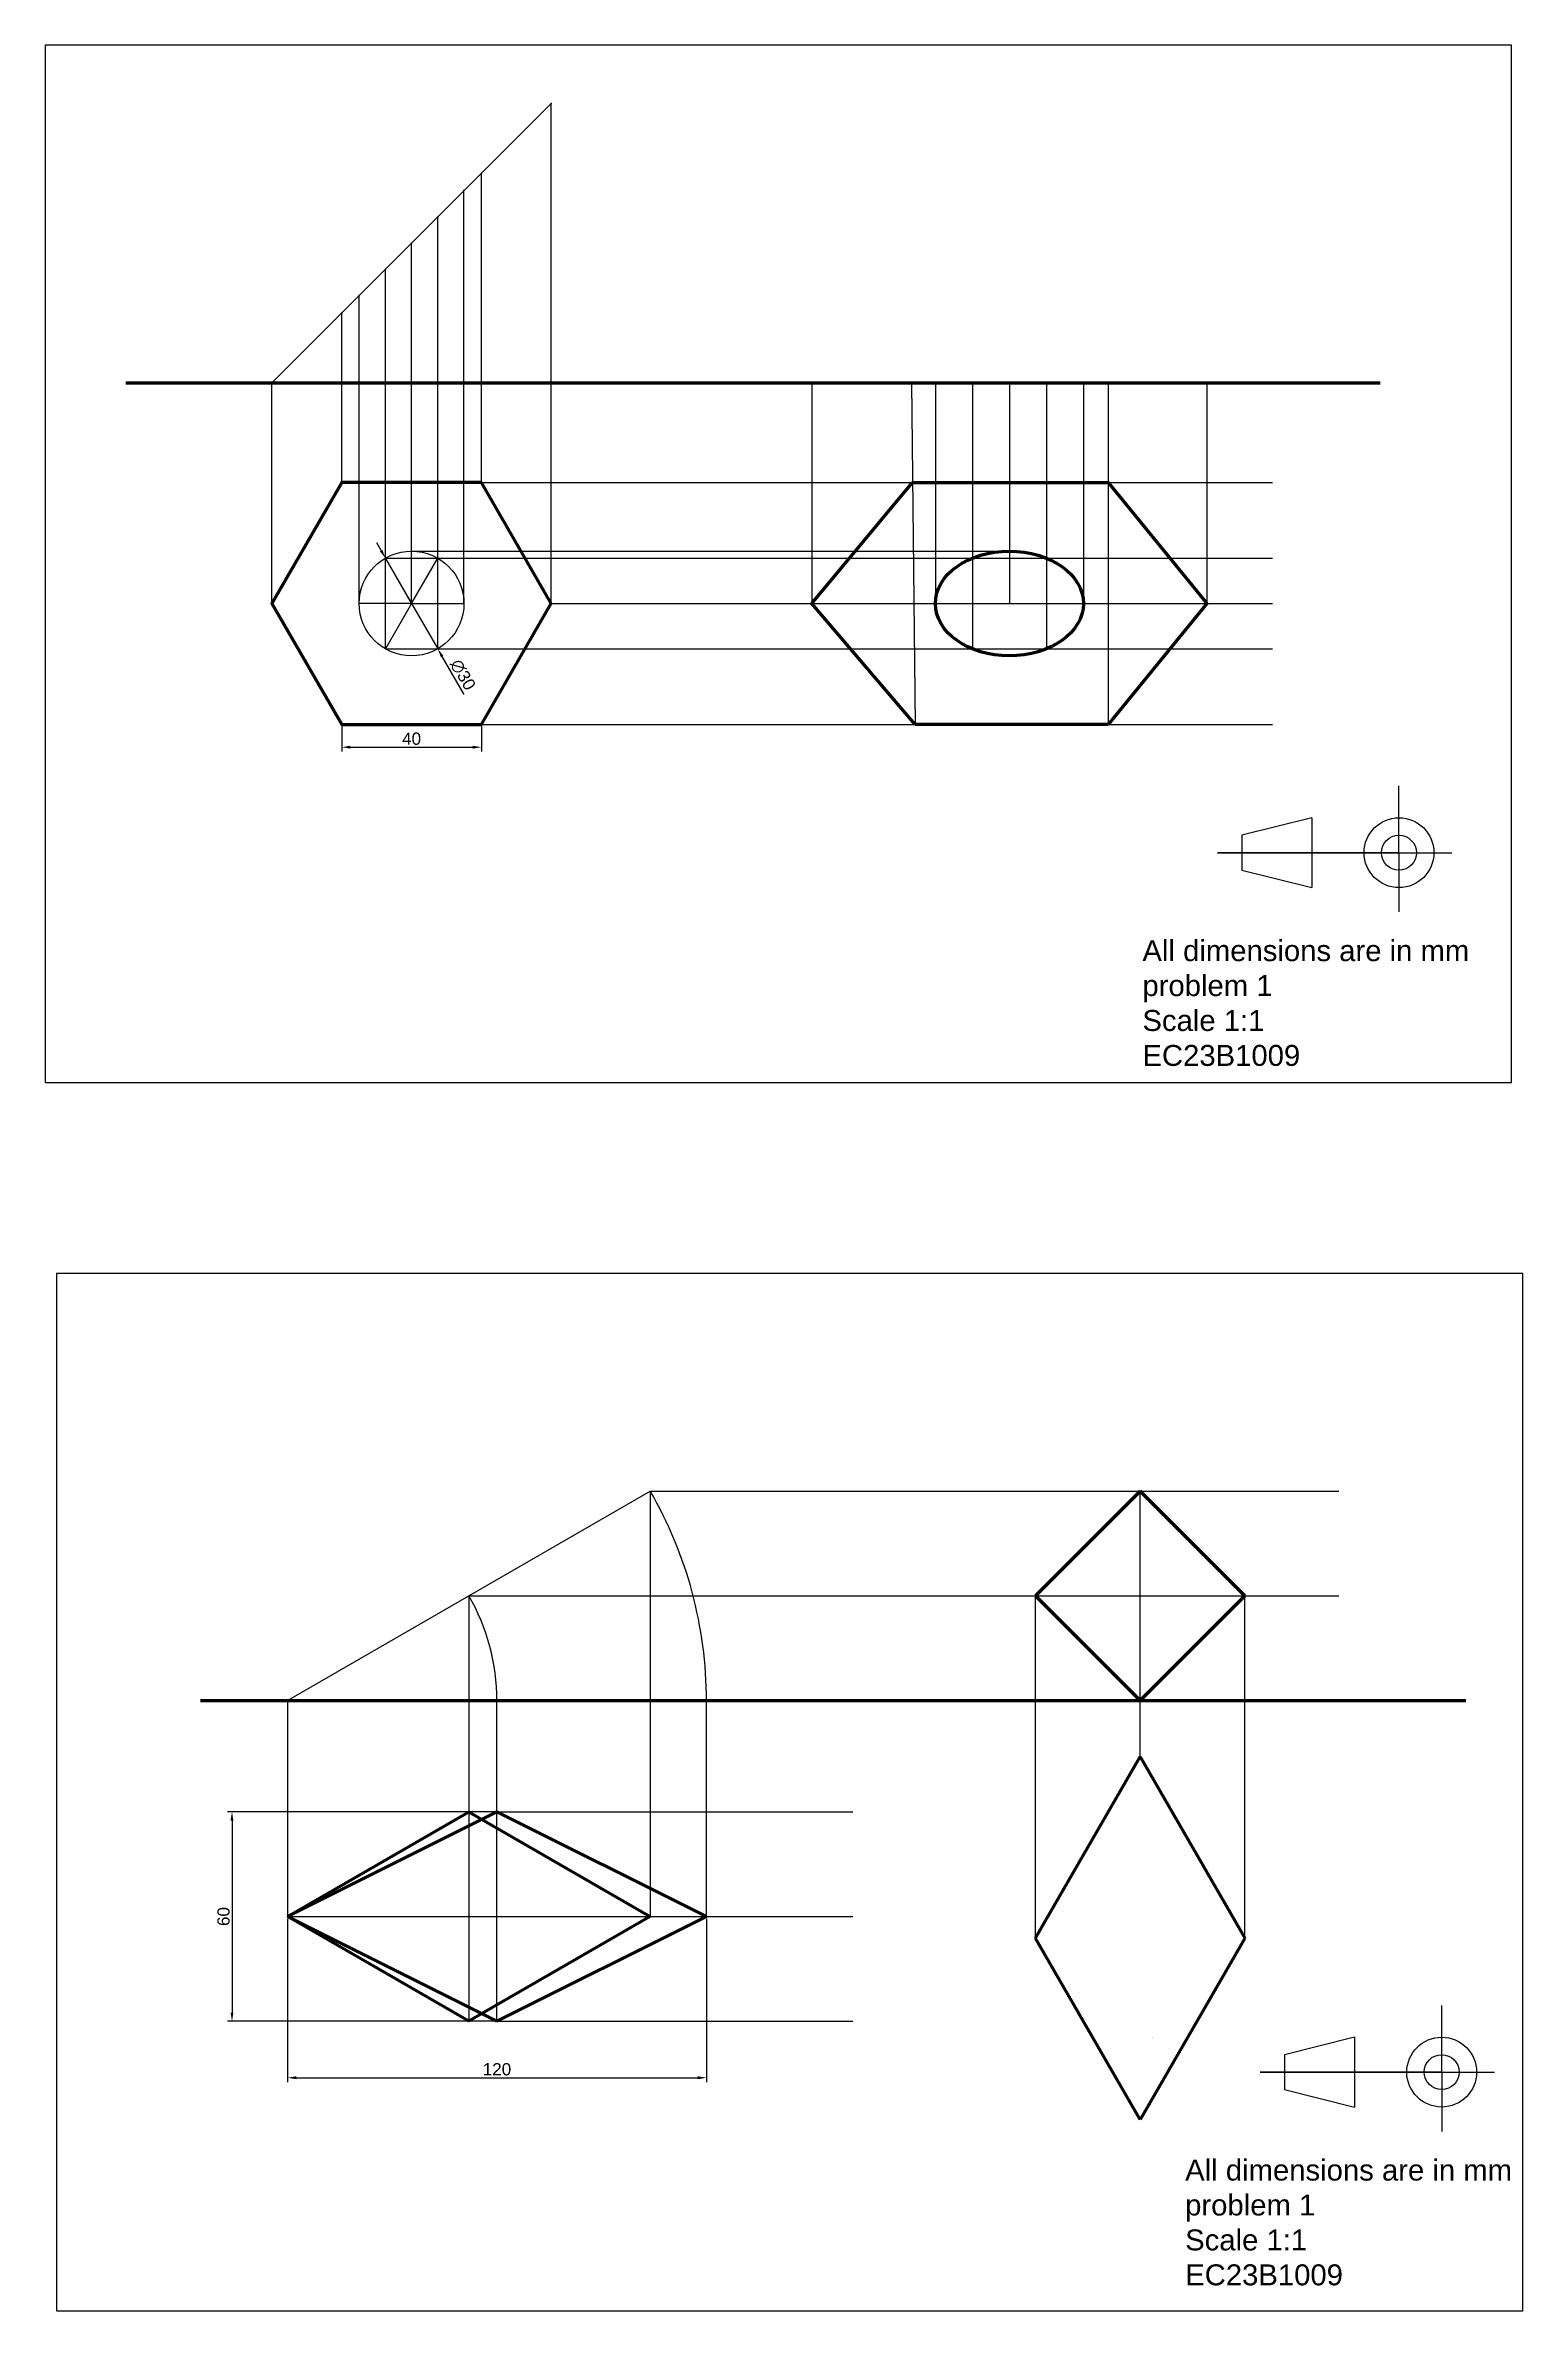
# Model space of a CAD drawing. Header units: inches. Extents: x 17 to 2594, y 9 to 660.
# Drawn here: x 17 to 440, y 9 to 658 of the extents above; entities that cross this region are included whole.
import ezdxf

# ---------------------------------------------------------------- set-up
doc = ezdxf.new("R2010")
doc.units = ezdxf.units.IN
doc.header["$MEASUREMENT"] = 0
doc.styles.get("Standard").update_dxf_attribs({"font": 'arial.ttf'})
doc.dimstyles.new('ISO-25', dxfattribs={"dimtxt": 3.5, "dimasz": 2.5, "dimexe": 1.25, "dimexo": 0.625, "dimtad": 1, "dimtxsty": 'Standard', "dimcen": 2.5, "dimadec": 0, "dimazin": 0, "dimtfac": 1, "dimtmove": 0, "dimatfit": 3, "dimfxl": 1, "dimarcsym": 0})

msp = doc.modelspace()

# ---------------------------------------------------------------- texts
at = {"attachment_point": 1}
for s, width, gutter_width, insert, char_height in [('{\\fArial Unicode MS|b0|i0|c134|p34;All dimensions are in mm\\Pproblem \\fArial Unicode MS|b0|i0|c0|p34;1\\P\\fArial Unicode MS|b0|i0|c134|p34;Scale }1:1\\P{\\fArial Unicode MS|b0|i0|c134|p34;EC23B100\\fArial Unicode MS|b0|i0|c0|p34;9}', 147.89698, 12.5, (331.155, 401.649), 6), ('SCALE :', 106.71215, 1, (333.366, 87.453), 0.2), ('{\\fArial Unicode MS|b0|i0|c134|p34;All dimensions are in mm\\Pproblem \\fArial Unicode MS|b0|i0|c0|p34;1\\P\\fArial Unicode MS|b0|i0|c134|p34;Scale }1:1\\P{\\fArial Unicode MS|b0|i0|c134|p34;EC23B100\\fArial Unicode MS|b0|i0|c0|p34;9}', 147.89698, 12.5, (343.394, 52.409), 6)]:
    msp.add_mtext_dynamic_manual_height_columns(s, width=width, gutter_width=gutter_width, heights=[0], dxfattribs=dict(at, insert=insert, char_height=char_height))

# ---------------------------------------------------------------- blocks, each defined once
blk = doc.blocks.new('*D4')
at = {"color": 0, "lineweight": -2, "transparency": 16777216}
for p, q in [((101.81, 462.82), (101.81, 455.67)), ((141.81, 462.82), (141.81, 455.67)), ((104.31, 456.92), (139.31, 456.92))]:
    blk.add_line(p, q, dxfattribs=at)
at = {"color": 0, "transparency": 16777216}
for points in [[(104.31, 457.34), (104.31, 456.5), (101.81, 456.92)], [(139.31, 457.34), (139.31, 456.5), (141.81, 456.92)]]:
    blk.add_solid(points, dxfattribs=at)
at = {"layer": 'Defpoints', "color": 0, "transparency": 16777216}
for p in [(101.81, 463.44), (141.81, 463.44), (141.81, 456.92)]:
    blk.add_point(p, dxfattribs=at)
at = {"color": 0, "transparency": 16777216, "insert": (121.81, 459.33), "char_height": 3.5, "attachment_point": 5}
blk.add_mtext('40', dxfattribs=at)
blk = doc.blocks.new('*D3')
at = {"color": 0, "lineweight": -2, "transparency": 16777216}
for p, q in [((113.06, 513.24), (111.81, 515.41)), ((114.31, 511.08), (129.31, 485.1)), ((136.84, 472.05), (130.56, 482.93))]:
    blk.add_line(p, q, dxfattribs=at)
at = {"color": 0, "transparency": 16777216}
for points in [[(113.42, 513.45), (112.7, 513.03), (114.31, 511.08)], [(130.92, 483.14), (130.2, 482.72), (129.31, 485.1)]]:
    blk.add_solid(points, dxfattribs=at)
at = {"layer": 'Defpoints', "color": 0, "transparency": 16777216}
for p in [(114.31, 511.08), (129.31, 485.1)]:
    blk.add_point(p, dxfattribs=at)
at = {"color": 0, "transparency": 16777216, "insert": (136.5, 477.66), "char_height": 3.5, "attachment_point": 5, "rotation": 300}
blk.add_mtext('∅30', dxfattribs=at)
blk = doc.blocks.new('*D26')
at = {"color": 0, "lineweight": -2, "transparency": 16777216}
for p, q in [((86.27, 121.39), (86.27, 74.6)), ((206.27, 121.39), (206.27, 74.6)), ((88.77, 75.85), (203.77, 75.85))]:
    blk.add_line(p, q, dxfattribs=at)
at = {"color": 0, "transparency": 16777216}
for points in [[(88.77, 76.27), (88.77, 75.43), (86.27, 75.85)], [(203.77, 76.27), (203.77, 75.43), (206.27, 75.85)]]:
    blk.add_solid(points, dxfattribs=at)
at = {"layer": 'Defpoints', "color": 0, "transparency": 16777216}
for p in [(86.27, 122.02), (206.27, 122.02), (206.27, 75.85)]:
    blk.add_point(p, dxfattribs=at)
at = {"color": 0, "transparency": 16777216, "insert": (146.27, 78.26), "char_height": 3.5, "attachment_point": 5}
blk.add_mtext('120', dxfattribs=at)
blk = doc.blocks.new('*D27')
at = {"color": 0, "lineweight": -2, "transparency": 16777216}
for p, q in [((145.64, 152.02), (69.12, 152.02)), ((70.37, 149.52), (70.37, 94.52)), ((145.64, 92.02), (69.12, 92.02))]:
    blk.add_line(p, q, dxfattribs=at)
at = {"color": 0, "transparency": 16777216}
for points in [[(69.95, 149.52), (70.78, 149.52), (70.37, 152.02)], [(69.95, 94.52), (70.78, 94.52), (70.37, 92.02)]]:
    blk.add_solid(points, dxfattribs=at)
at = {"layer": 'Defpoints', "color": 0, "transparency": 16777216}
for p in [(146.27, 152.02), (70.37, 92.02), (146.27, 92.02)]:
    blk.add_point(p, dxfattribs=at)
at = {"color": 0, "transparency": 16777216, "insert": (67.95, 122.02), "char_height": 3.5, "attachment_point": 5, "rotation": 90}
blk.add_mtext('60', dxfattribs=at)

# ---------------------------------------------------------------- dimensions: what is measured, and where the dimension line sits
at = {"color": 7, "true_color": 0xffffff}
dim = msp.add_diameter_dim_2p(p1=(114.307, 511.076), p2=(129.307, 485.096), dimstyle='ISO-25', dxfattribs=at)
dim.commit()
dim.dimension.update_dxf_attribs({"geometry": '*D3', "text_midpoint": (136.496, 477.664)})
dim = msp.add_linear_dim(base=(141.807, 456.921), p1=(101.807, 463.445), p2=(141.807, 463.445), dimstyle='ISO-25', dxfattribs=at)
dim.commit()
dim.dimension.update_dxf_attribs({"geometry": '*D4', "text_midpoint": (121.807, 459.333)})
dim = msp.add_linear_dim(base=(70.366, 92.019), p1=(146.266, 152.019), p2=(146.266, 92.019), angle=90, dimstyle='ISO-25', dxfattribs=at)
dim.commit()
dim.dimension.update_dxf_attribs({"geometry": '*D27', "text_midpoint": (70.366, 122.019), "dimtype": 160})
dim = msp.add_linear_dim(base=(206.266, 75.852), p1=(86.266, 122.019), p2=(206.266, 122.019), dimstyle='ISO-25', dxfattribs=at)
dim.commit()
dim.dimension.update_dxf_attribs({"geometry": '*D26', "text_midpoint": (146.266, 75.852), "dimtype": 160})

# ---------------------------------------------------------------- linework, layer by layer
for p, q in [((81.807, 561.312), (161.807, 641.312)), ((161.807, 498.086), (161.807, 641.312)), ((141.807, 532.727), (141.807, 621.312)), ((136.807, 498.086), (136.807, 616.312)), ((129.307, 485.096), (129.307, 608.812)), ((121.807, 498.086), (121.807, 601.312)), ((114.307, 485.096), (114.307, 593.812)), ((106.807, 498.086), (106.807, 586.312)), ((101.807, 532.727), (101.807, 581.312)), ((81.807, 498.086), (81.807, 561.312)), ((236.479, 561.312), (236.479, 498.086)), ((264.998, 561.312), (266.02, 463.445)), ((271.834, 561.312), (271.834, 498.086)), ((282.441, 561.312), (282.441, 485.096)), ((293.048, 561.312), (293.048, 498.086)), ((303.654, 561.312), (303.654, 485.096)), ((314.261, 561.312), (314.261, 498.086)), ((321.332, 561.312), (321.332, 463.445)), ((349.616, 561.312), (349.616, 498.086)), ((141.807, 532.727), (368.37, 532.727)), ((121.807, 513.086), (293.048, 513.086)), ((121.807, 498.086), (114.307, 511.076)), ((114.307, 511.076), (368.37, 511.076)), ((121.807, 498.086), (129.307, 511.076)), ((121.807, 498.086), (106.807, 498.086)), ((121.807, 498.086), (114.307, 485.096)), ((121.807, 498.086), (136.807, 498.086)), ((121.807, 498.086), (129.307, 485.096)), ((161.807, 498.086), (368.37, 498.086)), ((114.307, 485.096), (368.37, 485.096)), ((141.807, 463.445), (368.37, 463.445)), ((404.642, 426.704), (404.642, 445.804)), ((379.642, 436.704), (359.642, 431.704)), ((379.642, 436.704), (379.642, 416.704)), ((359.642, 431.704), (359.642, 421.704)), ((359.642, 431.704), (359.642, 421.704)), ((404.642, 426.704), (352.627, 426.704)), ((352.627, 426.704), (419.766, 426.704)), ((404.642, 426.704), (404.642, 409.725)), ((359.642, 421.704), (379.642, 416.704)), ((86.266, 183.872), (190.189, 243.872)), ((190.189, 243.872), (190.189, 122.019)), ((190.189, 243.872), (387.432, 243.872)), ((330.531, 167.774), (330.531, 243.872)), ((138.228, 213.872), (138.228, 92.019)), ((138.228, 213.872), (387.432, 213.872)), ((300.531, 115.813), (300.531, 213.872)), ((360.531, 115.813), (360.531, 213.872)), ((86.266, 183.872), (86.266, 122.019)), ((146.266, 152.019), (146.266, 183.872)), ((206.266, 122.019), (206.266, 183.872)), ((146.266, 92.019), (146.266, 152.019)), ((146.266, 152.019), (248.209, 152.019)), ((86.266, 122.019), (206.266, 122.019)), ((206.266, 122.019), (248.209, 122.019)), ((146.266, 92.019), (248.209, 92.019)), ((416.881, 77.464), (416.881, 96.564)), ((391.881, 87.464), (371.881, 82.464)), ((391.881, 87.464), (391.881, 67.464)), ((371.881, 82.464), (371.881, 72.464)), ((371.881, 82.464), (371.881, 72.464)), ((416.881, 77.464), (364.866, 77.464)), ((364.866, 77.464), (432.005, 77.464)), ((371.881, 72.464), (391.881, 67.464)), ((416.881, 77.464), (416.881, 60.485))]:
    msp.add_line(p, q)
at = {"color": 7, "lineweight": 200, "true_color": 0xffffff}
for p, q in [((39.952, 561.312), (399.282, 561.312)), ((61.303, 183.872), (423.771, 183.872)), ((86.266, 122.019), (138.228, 152.019)), ((138.228, 152.019), (190.189, 122.019)), ((138.228, 92.019), (86.266, 122.019)), ((190.189, 122.019), (138.228, 92.019))]:
    msp.add_line(p, q, dxfattribs=at)
at = {"color": 51, "lineweight": 200, "true_color": 0xf7f281}
for p, q in [((236.479, 498.086), (265.296, 532.727)), ((265.296, 532.727), (321.332, 532.727)), ((321.332, 532.727), (349.616, 498.086)), ((266.02, 463.445), (236.479, 498.086)), ((349.616, 498.086), (321.332, 463.445)), ((321.332, 463.445), (266.02, 463.445)), ((330.531, 243.872), (300.531, 213.872)), ((360.531, 213.872), (330.531, 243.872)), ((300.531, 213.872), (330.531, 183.872)), ((330.531, 183.872), (360.531, 213.872)), ((300.531, 115.813), (330.531, 167.774)), ((330.531, 167.774), (360.531, 115.813)), ((330.531, 63.851), (300.531, 115.813)), ((360.531, 115.813), (330.531, 63.851))]:
    msp.add_line(p, q, dxfattribs=at)
at = {"color": 2, "lineweight": 200}
for p, q in [((86.266, 122.019), (146.266, 152.019)), ((146.266, 152.019), (206.266, 122.019)), ((146.266, 92.019), (86.266, 122.019)), ((206.266, 122.019), (146.266, 92.019))]:
    msp.add_line(p, q, dxfattribs=at)
for points in [[(16.889, 360.933), (436.889, 360.933), (436.889, 657.933), (16.889, 657.933)], [(20.078, 9.14), (440.078, 9.14), (440.078, 306.14), (20.078, 306.14)]]:
    msp.add_lwpolyline(points, close=True)
msp.add_lwpolyline([(101.807, 532.727), (81.807, 498.086), (101.807, 463.445), (141.807, 463.445), (161.807, 498.086), (141.807, 532.727)], close=True, dxfattribs=at)
at = {"color": 2}
msp.add_circle((121.807, 498.086), 15, dxfattribs=at)
for centre, radius in [((404.642, 426.704), 10), ((404.642, 426.704), 5), ((416.881, 77.464), 10), ((416.881, 77.464), 5)]:
    msp.add_circle(centre, radius)
for radius in [120, 60]:
    msp.add_arc((86.266, 183.872), radius, 0, 30)
at = {"color": 51, "lineweight": 200, "true_color": 0xf7f281}
msp.add_ellipse((293.048, 498.086), major_axis=(-21.213, 0), ratio=0.7071068, dxfattribs=at)
for p in [(161.807, 641.312), (141.807, 621.312), (136.807, 616.312), (129.307, 608.812), (121.807, 601.312), (114.307, 593.812), (106.807, 586.312), (101.807, 581.312), (81.807, 561.312), (236.479, 561.312), (264.998, 561.312), (271.834, 561.312), (282.441, 561.312), (293.048, 561.312), (303.654, 561.312), (314.261, 561.312), (321.332, 561.312), (349.616, 561.312)]:
    msp.add_point(p)

msp.set_redraw_order([(e.dxf.handle, doc.entitydb.next_handle()) for e in msp.query("TEXT MTEXT ATTDEF DIMENSION ARC_DIMENSION")])  # texts and dimensions are drawn at this point

doc.saveas('drawing.dxf')
